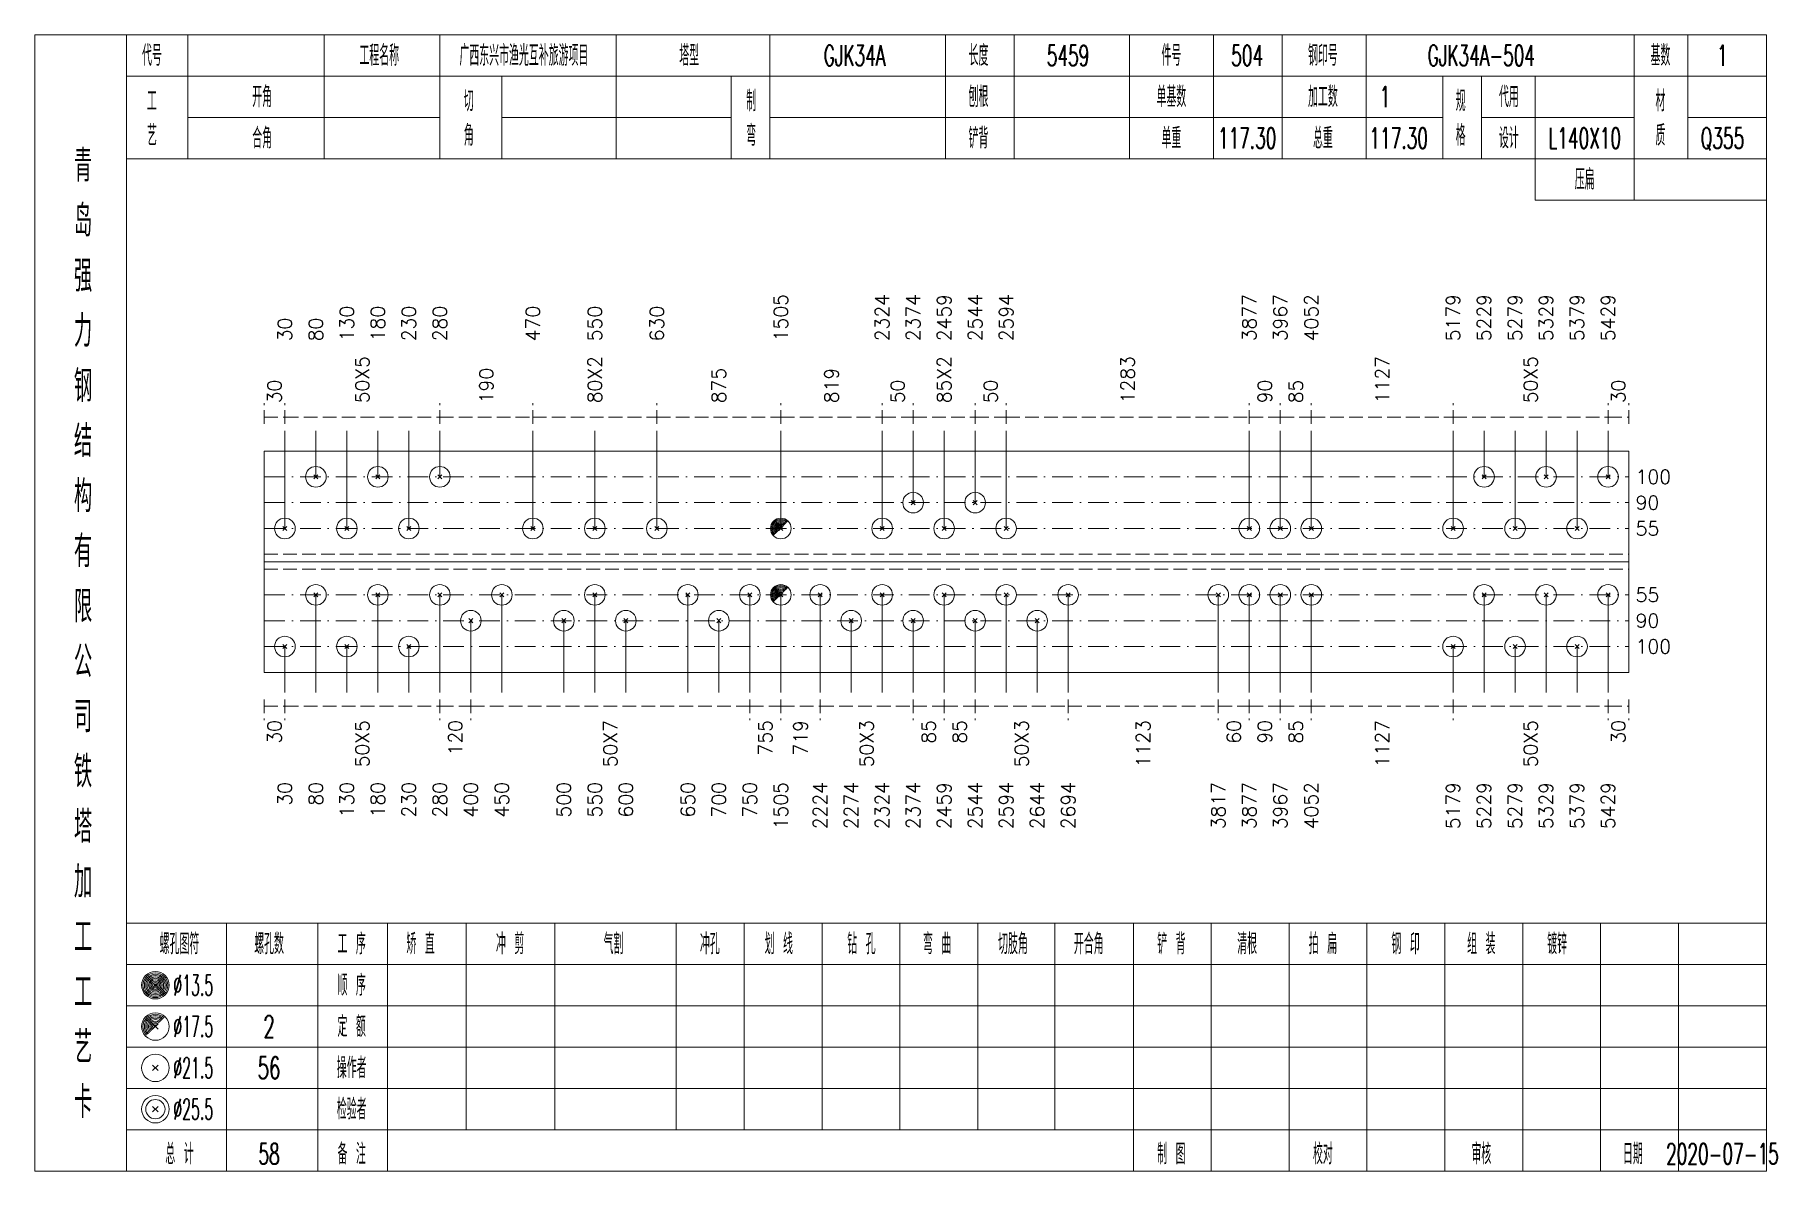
# Model space of a CAD drawing. Extents: x 0 to 2606, y -377 to 6479.
# Drawn here: x 0 to 252.9, y 4375 to 4540 of the extents above; entities that cross this region are included whole.
import ezdxf
from ezdxf.enums import TextEntityAlignment as Align

# ---------------------------------------------------------------- set-up
doc = ezdxf.new("R2010")
doc.units = 0
doc.header["$MEASUREMENT"] = 0
doc.linetypes.add('一点画线', pattern=[5.2, 3, -1, 0.2, -1])
doc.linetypes.add('虚线', pattern=[2.75, 2, -0.75])
doc.layers.get('0').update_dxf_attribs({"linetype": 'CONTINUOUS', "lineweight": 25})
doc.layers.add('1', color=7, linetype='CONTINUOUS', lineweight=25)
doc.layers.add('4', color=7, linetype='CONTINUOUS', lineweight=25)
doc.styles.get("Standard").update_dxf_attribs({"font": 'simplex.shx', "width": 0.7, "height": 3, "bigfont": 'gbhzfs.shx'})

msp = doc.modelspace()

# ---------------------------------------------------------------- texts
at = {"color": 7, "linetype": 'Continuous', "lineweight": 13}
for s, p in [('130', (45.3, 4495.5)), ('180', (49.8, 4495.5)), ('230', (54.3, 4495.5)), ('280', (58.8, 4495.5)), ('470', (72.3, 4495.5)), ('550', (81.3, 4495.5)), ('630', (90.3, 4495.5)), ('1505', (108.3, 4495.5)), ('2324', (123.01, 4495.5)), ('2374', (127.51, 4495.5)), ('2459', (132.01, 4495.5)), ('2544', (136.51, 4495.5)), ('2594', (141.01, 4495.5)), ('3877', (176.31, 4495.5)), ('3967', (180.81, 4495.5)), ('4052', (185.31, 4495.5)), ('5179', (205.9, 4495.5)), ('5229', (210.4, 4495.5)), ('5279', (214.9, 4495.5)), ('5329', (219.4, 4495.5)), ('5379', (223.9, 4495.5)), ('5429', (228.4, 4495.5)), ('30', (36.3, 4495.5)), ('80', (40.8, 4495.5))]:
    msp.add_text(s, height=2, rotation=90, dxfattribs=at).set_placement(p, align=Align.MIDDLE_LEFT)
at = {"color": 8, "linetype": 'Continuous', "lineweight": 9}
for s, p in [('50X5', (47.55, 4486.5)), ('80X2', (81.3, 4486.5)), ('85X2', (132.01, 4486.5)), ('1283', (158.66, 4486.5)), ('1127', (195.61, 4486.5)), ('50X5', (217.15, 4486.5)), ('190', (65.55, 4486.5)), ('875', (99.3, 4486.5)), ('819', (115.65, 4486.5)), ('30', (34.8, 4486.5)), ('50', (125.26, 4486.5)), ('50', (138.76, 4486.5)), ('90', (178.56, 4486.5)), ('85', (183.06, 4486.5)), ('30', (229.9, 4486.5))]:
    msp.add_text(s, height=2, rotation=90, dxfattribs=at).set_placement(p, align=Align.MIDDLE_LEFT)
at = {"color": 7, "linetype": 'Continuous', "lineweight": 13}
for s, p in [('100', (232.4, 4475.82)), ('90', (232.4, 4472.07)), ('55', (232.4, 4468.32)), ('55', (232.4, 4458.68)), ('90', (232.4, 4454.93)), ('100', (232.4, 4451.18))]:
    msp.add_text(s, height=2, dxfattribs=at).set_placement(p, align=Align.MIDDLE_LEFT)
at = {"color": 8, "linetype": 'Continuous', "lineweight": 9}
for s, p in [('30', (34.8, 4440.5)), ('50X5', (47.55, 4440.5)), ('120', (61.05, 4440.5)), ('50X7', (83.55, 4440.5)), ('755', (106.05, 4440.5)), ('719', (111.15, 4440.5)), ('50X3', (120.76, 4440.5)), ('85', (129.76, 4440.5)), ('85', (134.26, 4440.5)), ('50X3', (143.26, 4440.5)), ('1123', (160.91, 4440.5)), ('60', (174.06, 4440.5)), ('90', (178.56, 4440.5)), ('85', (183.06, 4440.5)), ('1127', (195.61, 4440.5)), ('50X5', (217.15, 4440.5)), ('30', (229.9, 4440.5))]:
    msp.add_text(s, height=2, rotation=90, dxfattribs=at).set_placement(p, align=Align.MIDDLE_RIGHT)
at = {"layer": '1', "color": 7, "linetype": 'Continuous', "lineweight": 13}
for s, p in [('30', (36.3, 4431.5)), ('80', (40.8, 4431.5)), ('130', (45.3, 4431.5)), ('180', (49.8, 4431.5)), ('230', (54.3, 4431.5)), ('280', (58.8, 4431.5)), ('400', (63.3, 4431.5)), ('450', (67.8, 4431.5)), ('500', (76.8, 4431.5)), ('550', (81.3, 4431.5)), ('600', (85.8, 4431.5)), ('650', (94.8, 4431.5)), ('700', (99.3, 4431.5)), ('750', (103.8, 4431.5)), ('1505', (108.3, 4431.5)), ('2224', (114.01, 4431.5)), ('2274', (118.51, 4431.5)), ('2324', (123.01, 4431.5)), ('2374', (127.51, 4431.5)), ('2459', (132.01, 4431.5)), ('2544', (136.51, 4431.5)), ('2594', (141.01, 4431.5)), ('2644', (145.51, 4431.5)), ('2694', (150.01, 4431.5)), ('3817', (171.81, 4431.5)), ('3877', (176.31, 4431.5)), ('3967', (180.81, 4431.5)), ('4052', (185.31, 4431.5)), ('5179', (205.9, 4431.5)), ('5229', (210.4, 4431.5)), ('5279', (214.9, 4431.5)), ('5329', (219.4, 4431.5)), ('5379', (223.9, 4431.5)), ('5429', (228.4, 4431.5))]:
    msp.add_text(s, height=2, rotation=90, dxfattribs=at).set_placement(p, align=Align.MIDDLE_RIGHT)
at = {"layer": '4', "color": 1, "linetype": 'Continuous', "lineweight": 13}
for s, height, width, p in [('代号', 3, 0.6, (17, 4537)), ('工程名称', 3, 0.6, (50, 4537)), ('广西东兴市渔光互补旅游项目', 3, 0.6, (71, 4537)), ('塔型', 3, 0.6, (95, 4537)), ('GJK34A', 3, 0.6, (119, 4537)), ('长度', 3, 0.6, (137, 4537)), ('5459', 3, 0.6, (150, 4537)), ('件号', 3, 0.6, (165, 4537)), ('504', 3, 0.6, (176, 4537)), ('钢印号', 3, 0.6, (187, 4537)), ('GJK34A-504', 3, 0.6, (210, 4537)), ('基数', 3, 0.6, (236, 4537)), ('1', 3, 0.6, (245, 4537)), ('开角', 3, 0.6, (33, 4531)), ('刨根', 3, 0.6, (137, 4531)), ('单基数', 3, 0.6, (165, 4531)), ('加工数', 3, 0.6, (187, 4531)), ('工', 3, 0.6, (17, 4530.4)), ('切', 3, 0.6, (63, 4530.4)), ('制', 3, 0.6, (104, 4530.4)), ('1', 3, 0.6, (196, 4531)), ('规', 3, 0.6, (207, 4530.4)), ('代用', 3, 0.6, (214, 4531)), ('材', 3, 0.6, (236, 4530.4)), ('艺', 3, 0.6, (17, 4525.4)), ('合角', 3, 0.6, (33, 4525)), ('角', 3, 0.6, (63, 4525.4)), ('弯', 3, 0.6, (104, 4525.4)), ('铲背', 3, 0.6, (137, 4525)), ('单重', 3, 0.6, (165, 4525)), ('117.30', 3, 0.6, (176, 4525)), ('总重', 3, 0.6, (187, 4525)), ('117.30', 3, 0.6, (198, 4525)), ('格', 3, 0.6, (207, 4525.4)), ('设计', 3, 0.6, (214, 4525)), ('L140X10', 3, 0.6, (225, 4525)), ('质', 3, 0.6, (236, 4525.4)), ('Q355', 3, 0.6, (245, 4525)), ('青', 4.6, 0.8, (7, 4521)), ('压扁', 3, 0.6, (225, 4519)), ('岛', 4.6, 0.8, (7, 4513)), ('强', 4.6, 0.8, (7, 4505)), ('力', 4.6, 0.8, (7, 4497)), ('钢', 4.6, 0.8, (7, 4489)), ('结', 4.6, 0.8, (7, 4481)), ('构', 4.6, 0.8, (7, 4473)), ('有', 4.6, 0.8, (7, 4465)), ('限', 4.6, 0.8, (7, 4457)), ('公', 4.6, 0.8, (7, 4449)), ('司', 4.6, 0.8, (7, 4441)), ('铁', 4.6, 0.8, (7, 4433)), ('塔', 4.6, 0.8, (7, 4425)), ('加', 4.6, 0.8, (7, 4417)), ('工', 4.6, 0.8, (7, 4409)), ('螺孔图符', 3, 0.6, (21, 4408)), ('螺孔数', 3, 0.6, (34, 4408)), ('工 序', 3, 0.6, (46, 4408)), ('矫 直', 3, 0.6, (56, 4408)), ('冲 剪', 3, 0.6, (69, 4408)), ('气割', 3, 0.6, (84, 4408)), ('冲孔', 3, 0.6, (98, 4408)), ('划 线', 3, 0.6, (108, 4408)), ('钻 孔', 3, 0.6, (120, 4408)), ('弯 曲', 3, 0.6, (131, 4408)), ('切肢角', 3, 0.6, (142, 4408)), ('开合角', 3, 0.6, (153, 4408)), ('铲 背', 3, 0.6, (165, 4408)), ('清根', 3, 0.6, (176, 4408)), ('拍 扁', 3, 0.6, (187, 4408)), ('钢 印', 3, 0.6, (199, 4408)), ('组 装', 3, 0.6, (210, 4408)), ('镀锌', 3, 0.6, (221, 4408)), ('顺 序', 3, 0.6, (46, 4402)), ('工', 4.6, 0.8, (7, 4401)), ('%%C13.5', 3, 0.5, (23, 4402)), ('%%C17.5', 3, 0.5, (23, 4396)), ('2', 3.2, 0.6, (34, 4396)), ('定 额', 3, 0.6, (46, 4396)), ('艺', 4.6, 0.8, (7, 4393)), ('%%C21.5', 3, 0.5, (23, 4390)), ('56', 3.2, 0.6, (34, 4390)), ('操作者', 3, 0.6, (46, 4390)), ('卡', 4.6, 0.8, (7, 4385)), ('%%C25.5', 3, 0.5, (23, 4384)), ('检验者', 3, 0.6, (46, 4384)), ('总 计', 3, 0.6, (21, 4377.5)), ('58', 3, 0.6, (34, 4377.5)), ('备 注', 3, 0.6, (46, 4377.5)), ('制 图', 3, 0.6, (165, 4377.5)), ('校对', 3, 0.6, (187, 4377.5)), ('审核', 3, 0.6, (210, 4377.5)), ('日期', 3, 0.6, (232, 4377.5)), ('2020-07-15', 3, 0.6, (245, 4377.5))]:
    msp.add_text(s, height=height, dxfattribs=dict(at, width=width)).set_placement(p, align=Align.MIDDLE_CENTER)

# ---------------------------------------------------------------- linework, layer by layer
at = {"color": 8, "linetype": '虚线', "lineweight": 9}
for p, q in [((33.3, 4483.5), (33.3, 4486.5)), ((36.3, 4483.5), (36.3, 4486.5)), ((36.3, 4483.5), (36.3, 4486.5)), ((58.8, 4483.5), (58.8, 4486.5)), ((58.8, 4483.5), (58.8, 4486.5)), ((72.3, 4483.5), (72.3, 4486.5)), ((72.3, 4483.5), (72.3, 4486.5)), ((90.3, 4483.5), (90.3, 4486.5)), ((90.3, 4483.5), (90.3, 4486.5)), ((108.3, 4483.5), (108.3, 4486.5)), ((108.3, 4483.5), (108.3, 4486.5)), ((123.01, 4483.5), (123.01, 4486.5)), ((123.01, 4483.5), (123.01, 4486.5)), ((127.51, 4483.5), (127.51, 4486.5)), ((127.51, 4483.5), (127.51, 4486.5)), ((136.51, 4483.5), (136.51, 4486.5)), ((136.51, 4483.5), (136.51, 4486.5)), ((141.01, 4483.5), (141.01, 4486.5)), ((141.01, 4483.5), (141.01, 4486.5)), ((176.31, 4483.5), (176.31, 4486.5)), ((176.31, 4483.5), (176.31, 4486.5)), ((180.81, 4483.5), (180.81, 4486.5)), ((180.81, 4483.5), (180.81, 4486.5)), ((185.31, 4483.5), (185.31, 4486.5)), ((185.31, 4483.5), (185.31, 4486.5)), ((205.9, 4483.5), (205.9, 4486.5)), ((205.9, 4483.5), (205.9, 4486.5)), ((228.4, 4483.5), (228.4, 4486.5)), ((228.4, 4483.5), (228.4, 4486.5)), ((231.4, 4483.5), (231.4, 4486.5)), ((33.3, 4484.5), (36.3, 4484.5)), ((36.3, 4484.5), (58.8, 4484.5)), ((58.8, 4484.5), (72.3, 4484.5)), ((72.3, 4484.5), (90.3, 4484.5)), ((90.3, 4484.5), (108.3, 4484.5)), ((108.3, 4484.5), (123.01, 4484.5)), ((123.01, 4484.5), (127.51, 4484.5)), ((127.51, 4484.5), (136.51, 4484.5)), ((136.51, 4484.5), (141.01, 4484.5)), ((141.01, 4484.5), (176.31, 4484.5)), ((176.31, 4484.5), (180.81, 4484.5)), ((180.81, 4484.5), (185.31, 4484.5)), ((185.31, 4484.5), (205.9, 4484.5)), ((205.9, 4484.5), (228.4, 4484.5)), ((228.4, 4484.5), (231.4, 4484.5)), ((33.3, 4443.5), (33.3, 4440.5)), ((33.3, 4442.5), (36.3, 4442.5)), ((36.3, 4443.5), (36.3, 4440.5)), ((36.3, 4443.5), (36.3, 4440.5)), ((36.3, 4442.5), (58.8, 4442.5)), ((58.8, 4443.5), (58.8, 4440.5)), ((58.8, 4443.5), (58.8, 4440.5)), ((58.8, 4442.5), (63.3, 4442.5)), ((63.3, 4443.5), (63.3, 4440.5)), ((63.3, 4443.5), (63.3, 4440.5)), ((63.3, 4442.5), (103.8, 4442.5)), ((103.8, 4443.5), (103.8, 4440.5)), ((103.8, 4443.5), (103.8, 4440.5)), ((103.8, 4442.5), (108.3, 4442.5)), ((108.3, 4443.5), (108.3, 4440.5)), ((108.3, 4443.5), (108.3, 4440.5)), ((108.3, 4442.5), (114.01, 4442.5)), ((114.01, 4443.5), (114.01, 4440.5)), ((114.01, 4443.5), (114.01, 4440.5)), ((114.01, 4442.5), (127.51, 4442.5)), ((127.51, 4443.5), (127.51, 4440.5)), ((127.51, 4443.5), (127.51, 4440.5)), ((127.51, 4442.5), (132.01, 4442.5)), ((132.01, 4443.5), (132.01, 4440.5)), ((132.01, 4443.5), (132.01, 4440.5)), ((132.01, 4442.5), (136.51, 4442.5)), ((136.51, 4443.5), (136.51, 4440.5)), ((136.51, 4443.5), (136.51, 4440.5)), ((136.51, 4442.5), (150.01, 4442.5)), ((150.01, 4443.5), (150.01, 4440.5)), ((150.01, 4443.5), (150.01, 4440.5)), ((150.01, 4442.5), (171.81, 4442.5)), ((171.81, 4443.5), (171.81, 4440.5)), ((171.81, 4443.5), (171.81, 4440.5)), ((171.81, 4442.5), (176.31, 4442.5)), ((176.31, 4443.5), (176.31, 4440.5)), ((176.31, 4443.5), (176.31, 4440.5)), ((176.31, 4442.5), (180.81, 4442.5)), ((180.81, 4443.5), (180.81, 4440.5)), ((180.81, 4443.5), (180.81, 4440.5)), ((180.81, 4442.5), (185.31, 4442.5)), ((185.31, 4443.5), (185.31, 4440.5)), ((185.31, 4443.5), (185.31, 4440.5)), ((185.31, 4442.5), (205.9, 4442.5)), ((205.9, 4443.5), (205.9, 4440.5)), ((205.9, 4443.5), (205.9, 4440.5)), ((205.9, 4442.5), (228.4, 4442.5)), ((228.4, 4443.5), (228.4, 4440.5)), ((228.4, 4443.5), (228.4, 4440.5)), ((228.4, 4442.5), (231.4, 4442.5)), ((231.4, 4443.5), (231.4, 4440.5))]:
    msp.add_line(p, q, dxfattribs=at)
at = {"color": 7, "linetype": 'Continuous', "lineweight": 13}
for p, q in [((36.3, 4468.32), (36.3, 4482.5)), ((40.8, 4475.82), (40.8, 4482.5)), ((45.3, 4468.32), (45.3, 4482.5)), ((49.8, 4475.82), (49.8, 4482.5)), ((54.3, 4468.32), (54.3, 4482.5)), ((58.8, 4475.82), (58.8, 4482.5)), ((72.3, 4468.32), (72.3, 4482.5)), ((81.3, 4468.32), (81.3, 4482.5)), ((90.3, 4468.32), (90.3, 4482.5)), ((108.3, 4468.32), (108.3, 4482.5)), ((123.01, 4468.32), (123.01, 4482.5)), ((127.51, 4472.07), (127.51, 4482.5)), ((132.01, 4468.32), (132.01, 4482.5)), ((136.51, 4472.07), (136.51, 4482.5)), ((141.01, 4468.32), (141.01, 4482.5)), ((176.31, 4468.32), (176.31, 4482.5)), ((180.81, 4468.32), (180.81, 4482.5)), ((185.31, 4468.32), (185.31, 4482.5)), ((205.9, 4468.32), (205.9, 4482.5)), ((210.4, 4475.82), (210.4, 4482.5)), ((214.9, 4468.32), (214.9, 4482.5)), ((219.4, 4475.82), (219.4, 4482.5)), ((223.9, 4468.32), (223.9, 4482.5)), ((228.4, 4475.82), (228.4, 4482.5)), ((40.5, 4475.52), (41.1, 4476.12)), ((41.1, 4475.52), (40.5, 4476.12)), ((49.5, 4475.52), (50.1, 4476.12)), ((50.1, 4475.52), (49.5, 4476.12)), ((58.5, 4475.52), (59.1, 4476.12)), ((59.1, 4475.52), (58.5, 4476.12)), ((210.1, 4475.52), (210.7, 4476.12)), ((210.7, 4475.52), (210.1, 4476.12)), ((219.1, 4475.52), (219.7, 4476.12)), ((219.7, 4475.52), (219.1, 4476.12)), ((228.1, 4475.52), (228.7, 4476.12)), ((228.7, 4475.52), (228.1, 4476.12)), ((127.21, 4471.77), (127.81, 4472.37)), ((127.81, 4471.77), (127.21, 4472.37)), ((136.21, 4471.77), (136.81, 4472.37)), ((136.81, 4471.77), (136.21, 4472.37)), ((36, 4468.02), (36.6, 4468.62)), ((36.6, 4468.02), (36, 4468.62)), ((45, 4468.02), (45.6, 4468.62)), ((45.6, 4468.02), (45, 4468.62)), ((54, 4468.02), (54.6, 4468.62)), ((54.6, 4468.02), (54, 4468.62)), ((72, 4468.02), (72.6, 4468.62)), ((72.6, 4468.02), (72, 4468.62)), ((81, 4468.02), (81.6, 4468.62)), ((81.6, 4468.02), (81, 4468.62)), ((90, 4468.02), (90.6, 4468.62)), ((90.6, 4468.02), (90, 4468.62)), ((122.71, 4468.02), (123.31, 4468.62)), ((123.31, 4468.02), (122.71, 4468.62)), ((131.71, 4468.02), (132.31, 4468.62)), ((132.31, 4468.02), (131.71, 4468.62)), ((140.71, 4468.02), (141.31, 4468.62)), ((141.31, 4468.02), (140.71, 4468.62)), ((176.01, 4468.02), (176.61, 4468.62)), ((176.61, 4468.02), (176.01, 4468.62)), ((180.51, 4468.02), (181.11, 4468.62)), ((181.11, 4468.02), (180.51, 4468.62)), ((185.01, 4468.02), (185.61, 4468.62)), ((185.61, 4468.02), (185.01, 4468.62)), ((205.6, 4468.02), (206.2, 4468.62)), ((206.2, 4468.02), (205.6, 4468.62)), ((214.6, 4468.02), (215.2, 4468.62)), ((215.2, 4468.02), (214.6, 4468.62)), ((223.6, 4468.02), (224.2, 4468.62)), ((224.2, 4468.02), (223.6, 4468.62)), ((40.8, 4458.68), (40.8, 4444.5)), ((49.8, 4458.68), (49.8, 4444.5)), ((58.8, 4458.68), (58.8, 4444.5)), ((67.8, 4458.68), (67.8, 4444.5)), ((81.3, 4458.68), (81.3, 4444.5)), ((94.8, 4458.68), (94.8, 4444.5)), ((103.8, 4458.68), (103.8, 4444.5)), ((108.3, 4458.68), (108.3, 4444.5)), ((114.01, 4458.68), (114.01, 4444.5)), ((123.01, 4458.68), (123.01, 4444.5)), ((132.01, 4458.68), (132.01, 4444.5)), ((141.01, 4458.68), (141.01, 4444.5)), ((150.01, 4458.68), (150.01, 4444.5)), ((171.81, 4458.68), (171.81, 4444.5)), ((176.31, 4458.68), (176.31, 4444.5)), ((180.81, 4458.68), (180.81, 4444.5)), ((185.31, 4458.68), (185.31, 4444.5)), ((210.4, 4458.68), (210.4, 4444.5)), ((219.4, 4458.68), (219.4, 4444.5)), ((228.4, 4458.68), (228.4, 4444.5)), ((63.3, 4454.93), (63.3, 4444.5)), ((76.8, 4454.93), (76.8, 4444.5)), ((85.8, 4454.93), (85.8, 4444.5)), ((99.3, 4454.93), (99.3, 4444.5)), ((118.51, 4454.93), (118.51, 4444.5)), ((127.51, 4454.93), (127.51, 4444.5)), ((136.51, 4454.93), (136.51, 4444.5)), ((145.51, 4454.93), (145.51, 4444.5)), ((36.3, 4451.18), (36.3, 4444.5)), ((45.3, 4451.18), (45.3, 4444.5)), ((54.3, 4451.18), (54.3, 4444.5)), ((205.9, 4451.18), (205.9, 4444.5)), ((214.9, 4451.18), (214.9, 4444.5)), ((223.9, 4451.18), (223.9, 4444.5))]:
    msp.add_line(p, q, dxfattribs=at)
at = {"color": 7, "linetype": 'Continuous', "lineweight": 18}
for p, q in [((33.3, 4479.57), (33.3, 4447.43)), ((33.3, 4479.57), (231.4, 4479.57)), ((231.4, 4479.57), (231.4, 4447.43)), ((33.3, 4463.5), (231.4, 4463.5))]:
    msp.add_line(p, q, dxfattribs=at)
at = {"color": 3, "linetype": '一点画线', "lineweight": 13}
for p, q in [((33.3, 4475.82), (231.4, 4475.82)), ((33.3, 4472.07), (231.4, 4472.07)), ((33.3, 4468.32), (231.4, 4468.32)), ((33.3, 4458.68), (231.4, 4458.68)), ((33.3, 4454.93), (231.4, 4454.93)), ((33.3, 4451.18), (231.4, 4451.18))]:
    msp.add_line(p, q, dxfattribs=at)
at = {"color": 7, "linetype": 'Continuous', "lineweight": 0}
for p, q in [((108, 4468.02), (108.6, 4468.62)), ((108, 4468.62), (108.6, 4468.02))]:
    msp.add_line(p, q, dxfattribs=at)
at = {"color": 1, "linetype": '虚线', "lineweight": 18}
for p, q in [((33.3, 4464.57), (231.4, 4464.57)), ((33.3, 4462.43), (231.4, 4462.43))]:
    msp.add_line(p, q, dxfattribs=at)
at = {"color": 7, "linetype": 'Continuous', "lineweight": 13}
for centre in [(40.8, 4475.82), (49.8, 4475.82), (58.8, 4475.82), (210.4, 4475.82), (219.4, 4475.82), (228.4, 4475.82), (127.51, 4472.07), (136.51, 4472.07), (36.3, 4468.32), (45.3, 4468.32), (54.3, 4468.32), (72.3, 4468.32), (81.3, 4468.32), (90.3, 4468.32), (108.3, 4468.32), (123.01, 4468.32), (132.01, 4468.32), (141.01, 4468.32), (176.31, 4468.32), (180.81, 4468.32), (185.31, 4468.32), (205.9, 4468.32), (214.9, 4468.32), (223.9, 4468.32)]:
    msp.add_circle(centre, 1.5, dxfattribs=at)
for radius in [1.35, 1.2, 1.05, 0.9, 0.75, 0.6, 0.45, 0.3, 0.15]:
    msp.add_arc((108.3, 4468.32), radius, 45, 225, dxfattribs=at)
at = {"layer": '1', "color": 7, "linetype": 'Continuous', "lineweight": 13}
for p, q in [((40.5, 4458.38), (41.1, 4458.98)), ((41.1, 4458.38), (40.5, 4458.98)), ((49.5, 4458.38), (50.1, 4458.98)), ((50.1, 4458.38), (49.5, 4458.98)), ((58.5, 4458.38), (59.1, 4458.98)), ((59.1, 4458.38), (58.5, 4458.98)), ((67.5, 4458.38), (68.1, 4458.98)), ((68.1, 4458.38), (67.5, 4458.98)), ((81, 4458.38), (81.6, 4458.98)), ((81.6, 4458.38), (81, 4458.98)), ((94.5, 4458.38), (95.1, 4458.98)), ((95.1, 4458.38), (94.5, 4458.98)), ((103.5, 4458.38), (104.1, 4458.98)), ((104.1, 4458.38), (103.5, 4458.98)), ((113.71, 4458.38), (114.31, 4458.98)), ((114.31, 4458.38), (113.71, 4458.98)), ((122.71, 4458.38), (123.31, 4458.98)), ((123.31, 4458.38), (122.71, 4458.98)), ((131.71, 4458.38), (132.31, 4458.98)), ((132.31, 4458.38), (131.71, 4458.98)), ((140.71, 4458.38), (141.31, 4458.98)), ((141.31, 4458.38), (140.71, 4458.98)), ((149.71, 4458.38), (150.31, 4458.98)), ((150.31, 4458.38), (149.71, 4458.98)), ((171.51, 4458.38), (172.11, 4458.98)), ((172.11, 4458.38), (171.51, 4458.98)), ((176.01, 4458.38), (176.61, 4458.98)), ((176.61, 4458.38), (176.01, 4458.98)), ((180.51, 4458.38), (181.11, 4458.98)), ((181.11, 4458.38), (180.51, 4458.98)), ((185.01, 4458.38), (185.61, 4458.98)), ((185.61, 4458.38), (185.01, 4458.98)), ((210.1, 4458.38), (210.7, 4458.98)), ((210.7, 4458.38), (210.1, 4458.98)), ((219.1, 4458.38), (219.7, 4458.98)), ((219.7, 4458.38), (219.1, 4458.98)), ((228.1, 4458.38), (228.7, 4458.98)), ((228.7, 4458.38), (228.1, 4458.98)), ((63, 4454.63), (63.6, 4455.23)), ((63.6, 4454.63), (63, 4455.23)), ((76.5, 4454.63), (77.1, 4455.23)), ((77.1, 4454.63), (76.5, 4455.23)), ((85.5, 4454.63), (86.1, 4455.23)), ((86.1, 4454.63), (85.5, 4455.23)), ((99, 4454.63), (99.6, 4455.23)), ((99.6, 4454.63), (99, 4455.23)), ((118.21, 4454.63), (118.81, 4455.23)), ((118.81, 4454.63), (118.21, 4455.23)), ((127.21, 4454.63), (127.81, 4455.23)), ((127.81, 4454.63), (127.21, 4455.23)), ((136.21, 4454.63), (136.81, 4455.23)), ((136.81, 4454.63), (136.21, 4455.23)), ((145.21, 4454.63), (145.81, 4455.23)), ((145.81, 4454.63), (145.21, 4455.23)), ((36, 4450.88), (36.6, 4451.48)), ((36.6, 4450.88), (36, 4451.48)), ((45, 4450.88), (45.6, 4451.48)), ((45.6, 4450.88), (45, 4451.48)), ((54, 4450.88), (54.6, 4451.48)), ((54.6, 4450.88), (54, 4451.48)), ((205.6, 4450.88), (206.2, 4451.48)), ((206.2, 4450.88), (205.6, 4451.48)), ((214.6, 4450.88), (215.2, 4451.48)), ((215.2, 4450.88), (214.6, 4451.48)), ((223.6, 4450.88), (224.2, 4451.48)), ((224.2, 4450.88), (223.6, 4451.48))]:
    msp.add_line(p, q, dxfattribs=at)
at = {"layer": '1', "color": 7, "linetype": 'Continuous', "lineweight": 0}
for p, q in [((108, 4458.38), (108.6, 4458.98)), ((108, 4458.98), (108.6, 4458.38))]:
    msp.add_line(p, q, dxfattribs=at)
at = {"layer": '1', "color": 7, "linetype": 'Continuous', "lineweight": 18}
msp.add_line((33.3, 4447.43), (231.4, 4447.43), dxfattribs=at)
at = {"layer": '1', "color": 7, "linetype": 'Continuous', "lineweight": 13}
for centre in [(40.8, 4458.68), (49.8, 4458.68), (58.8, 4458.68), (67.8, 4458.68), (81.3, 4458.68), (94.8, 4458.68), (103.8, 4458.68), (108.3, 4458.68), (114.01, 4458.68), (123.01, 4458.68), (132.01, 4458.68), (141.01, 4458.68), (150.01, 4458.68), (171.81, 4458.68), (176.31, 4458.68), (180.81, 4458.68), (185.31, 4458.68), (210.4, 4458.68), (219.4, 4458.68), (228.4, 4458.68), (63.3, 4454.93), (76.8, 4454.93), (85.8, 4454.93), (99.3, 4454.93), (118.51, 4454.93), (127.51, 4454.93), (136.51, 4454.93), (145.51, 4454.93), (36.3, 4451.18), (45.3, 4451.18), (54.3, 4451.18), (205.9, 4451.18), (214.9, 4451.18), (223.9, 4451.18)]:
    msp.add_circle(centre, 1.5, dxfattribs=at)
for radius in [1.35, 1.2, 1.05, 0.9, 0.75, 0.6, 0.45, 0.3, 0.15]:
    msp.add_arc((108.3, 4458.68), radius, 45, 225, dxfattribs=at)
at = {"layer": '4', "color": 1, "linetype": 'Continuous', "lineweight": 18}
for p, q in [((13.3, 4375), (13.3, 4540)), ((22.2, 4522), (22.2, 4540)), ((42, 4522), (42, 4540)), ((58.8, 4522), (58.8, 4540)), ((84.4, 4522), (84.4, 4540)), ((106.7, 4522), (106.7, 4540)), ((132.2, 4522), (132.2, 4540)), ((142.2, 4522), (142.2, 4540)), ((158.9, 4522), (158.9, 4540)), ((171.1, 4522), (171.1, 4540)), ((181.1, 4522), (181.1, 4540)), ((193.3, 4522), (193.3, 4540)), ((232.2, 4516), (232.2, 4540)), ((240, 4522), (240, 4540)), ((13.3, 4534), (251.4, 4534)), ((67.8, 4522), (67.8, 4534)), ((101.1, 4522), (101.1, 4534)), ((204.4, 4522), (204.4, 4534)), ((210, 4522), (210, 4534)), ((217.8, 4516), (217.8, 4534)), ((22.2, 4528), (58.8, 4528)), ((67.8, 4528), (101.1, 4528)), ((106.7, 4528), (204.4, 4528)), ((210, 4528), (232.2, 4528)), ((240, 4528), (251.4, 4528)), ((13.3, 4522), (251.4, 4522)), ((217.8, 4516), (251.4, 4516)), ((13.3, 4411), (251.4, 4411)), ((27.8, 4375), (27.8, 4411)), ((41.1, 4375), (41.1, 4411)), ((51.2, 4375), (51.2, 4411)), ((62.6, 4381), (62.6, 4411)), ((75.5, 4381), (75.5, 4411)), ((93.1, 4381), (93.1, 4411)), ((103, 4381), (103, 4411)), ((114.3, 4381), (114.3, 4411)), ((125.6, 4381), (125.6, 4411)), ((136.9, 4381), (136.9, 4411)), ((148.1, 4381), (148.1, 4411)), ((159.5, 4381), (159.5, 4411)), ((170.8, 4381), (170.8, 4411)), ((182.1, 4381), (182.1, 4411)), ((193.4, 4381), (193.4, 4411)), ((204.7, 4381), (204.7, 4411)), ((216, 4381), (216, 4411)), ((227.3, 4381), (227.3, 4411)), ((238.6, 4381), (238.6, 4411)), ((13.3, 4405), (251.4, 4405)), ((13.3, 4399), (251.4, 4399)), ((13.3, 4393), (251.4, 4393)), ((13.3, 4387), (251.4, 4387)), ((13.3, 4381), (251.4, 4381)), ((159.5, 4375), (159.5, 4381)), ((170.8, 4375), (170.8, 4381)), ((182.1, 4375), (182.1, 4381)), ((193.4, 4375), (193.4, 4381)), ((204.7, 4375), (204.7, 4381)), ((216, 4375), (216, 4381)), ((227.3, 4375), (227.3, 4381)), ((238.6, 4375), (238.6, 4381))]:
    msp.add_line(p, q, dxfattribs=at)
at = {"layer": '4', "color": 7, "linetype": 'Continuous', "lineweight": 13}
for p, q in [((17.3, 4401.8), (17.7, 4402.2)), ((17.7, 4401.8), (17.3, 4402.2)), ((17.1, 4389.6), (17.9, 4390.4)), ((17.9, 4389.6), (17.1, 4390.4)), ((17.1, 4383.6), (17.9, 4384.4)), ((17.9, 4383.6), (17.1, 4384.4))]:
    msp.add_line(p, q, dxfattribs=at)
at = {"layer": '4', "color": 7, "linetype": 'Continuous', "lineweight": 0}
for p, q in [((17.1, 4395.6), (17.9, 4396.4)), ((17.1, 4396.4), (17.9, 4395.6))]:
    msp.add_line(p, q, dxfattribs=at)
at = {"layer": '4', "color": 1, "linetype": 'Continuous', "lineweight": 18}
msp.add_lwpolyline([(0, 4540), (0, 4375), (251.4, 4375), (251.4, 4540)], close=True, dxfattribs=at)
at = {"layer": '4', "color": 7, "linetype": 'Continuous', "lineweight": 13}
for centre, radius in [((17.5, 4402), 2), ((17.5, 4402), 1.8), ((17.5, 4402), 1.6), ((17.5, 4402), 1.4), ((17.5, 4402), 1.2), ((17.5, 4402), 1), ((17.5, 4402), 0.8), ((17.5, 4402), 0.6), ((17.5, 4402), 0.4), ((17.5, 4402), 0.2), ((17.5, 4396), 2), ((17.5, 4390), 2), ((17.5, 4384), 2), ((17.5, 4384), 1.4)]:
    msp.add_circle(centre, radius, dxfattribs=at)
for radius in [1.8, 1.6, 1.4, 1.2, 1, 0.8, 0.6, 0.4, 0.2]:
    msp.add_arc((17.5, 4396), radius, 45, 225, dxfattribs=at)

msp.set_redraw_order([(e.dxf.handle, doc.entitydb.next_handle()) for e in msp.query("TEXT MTEXT ATTDEF DIMENSION ARC_DIMENSION")])  # texts and dimensions are drawn at this point

doc.saveas('drawing.dxf')
